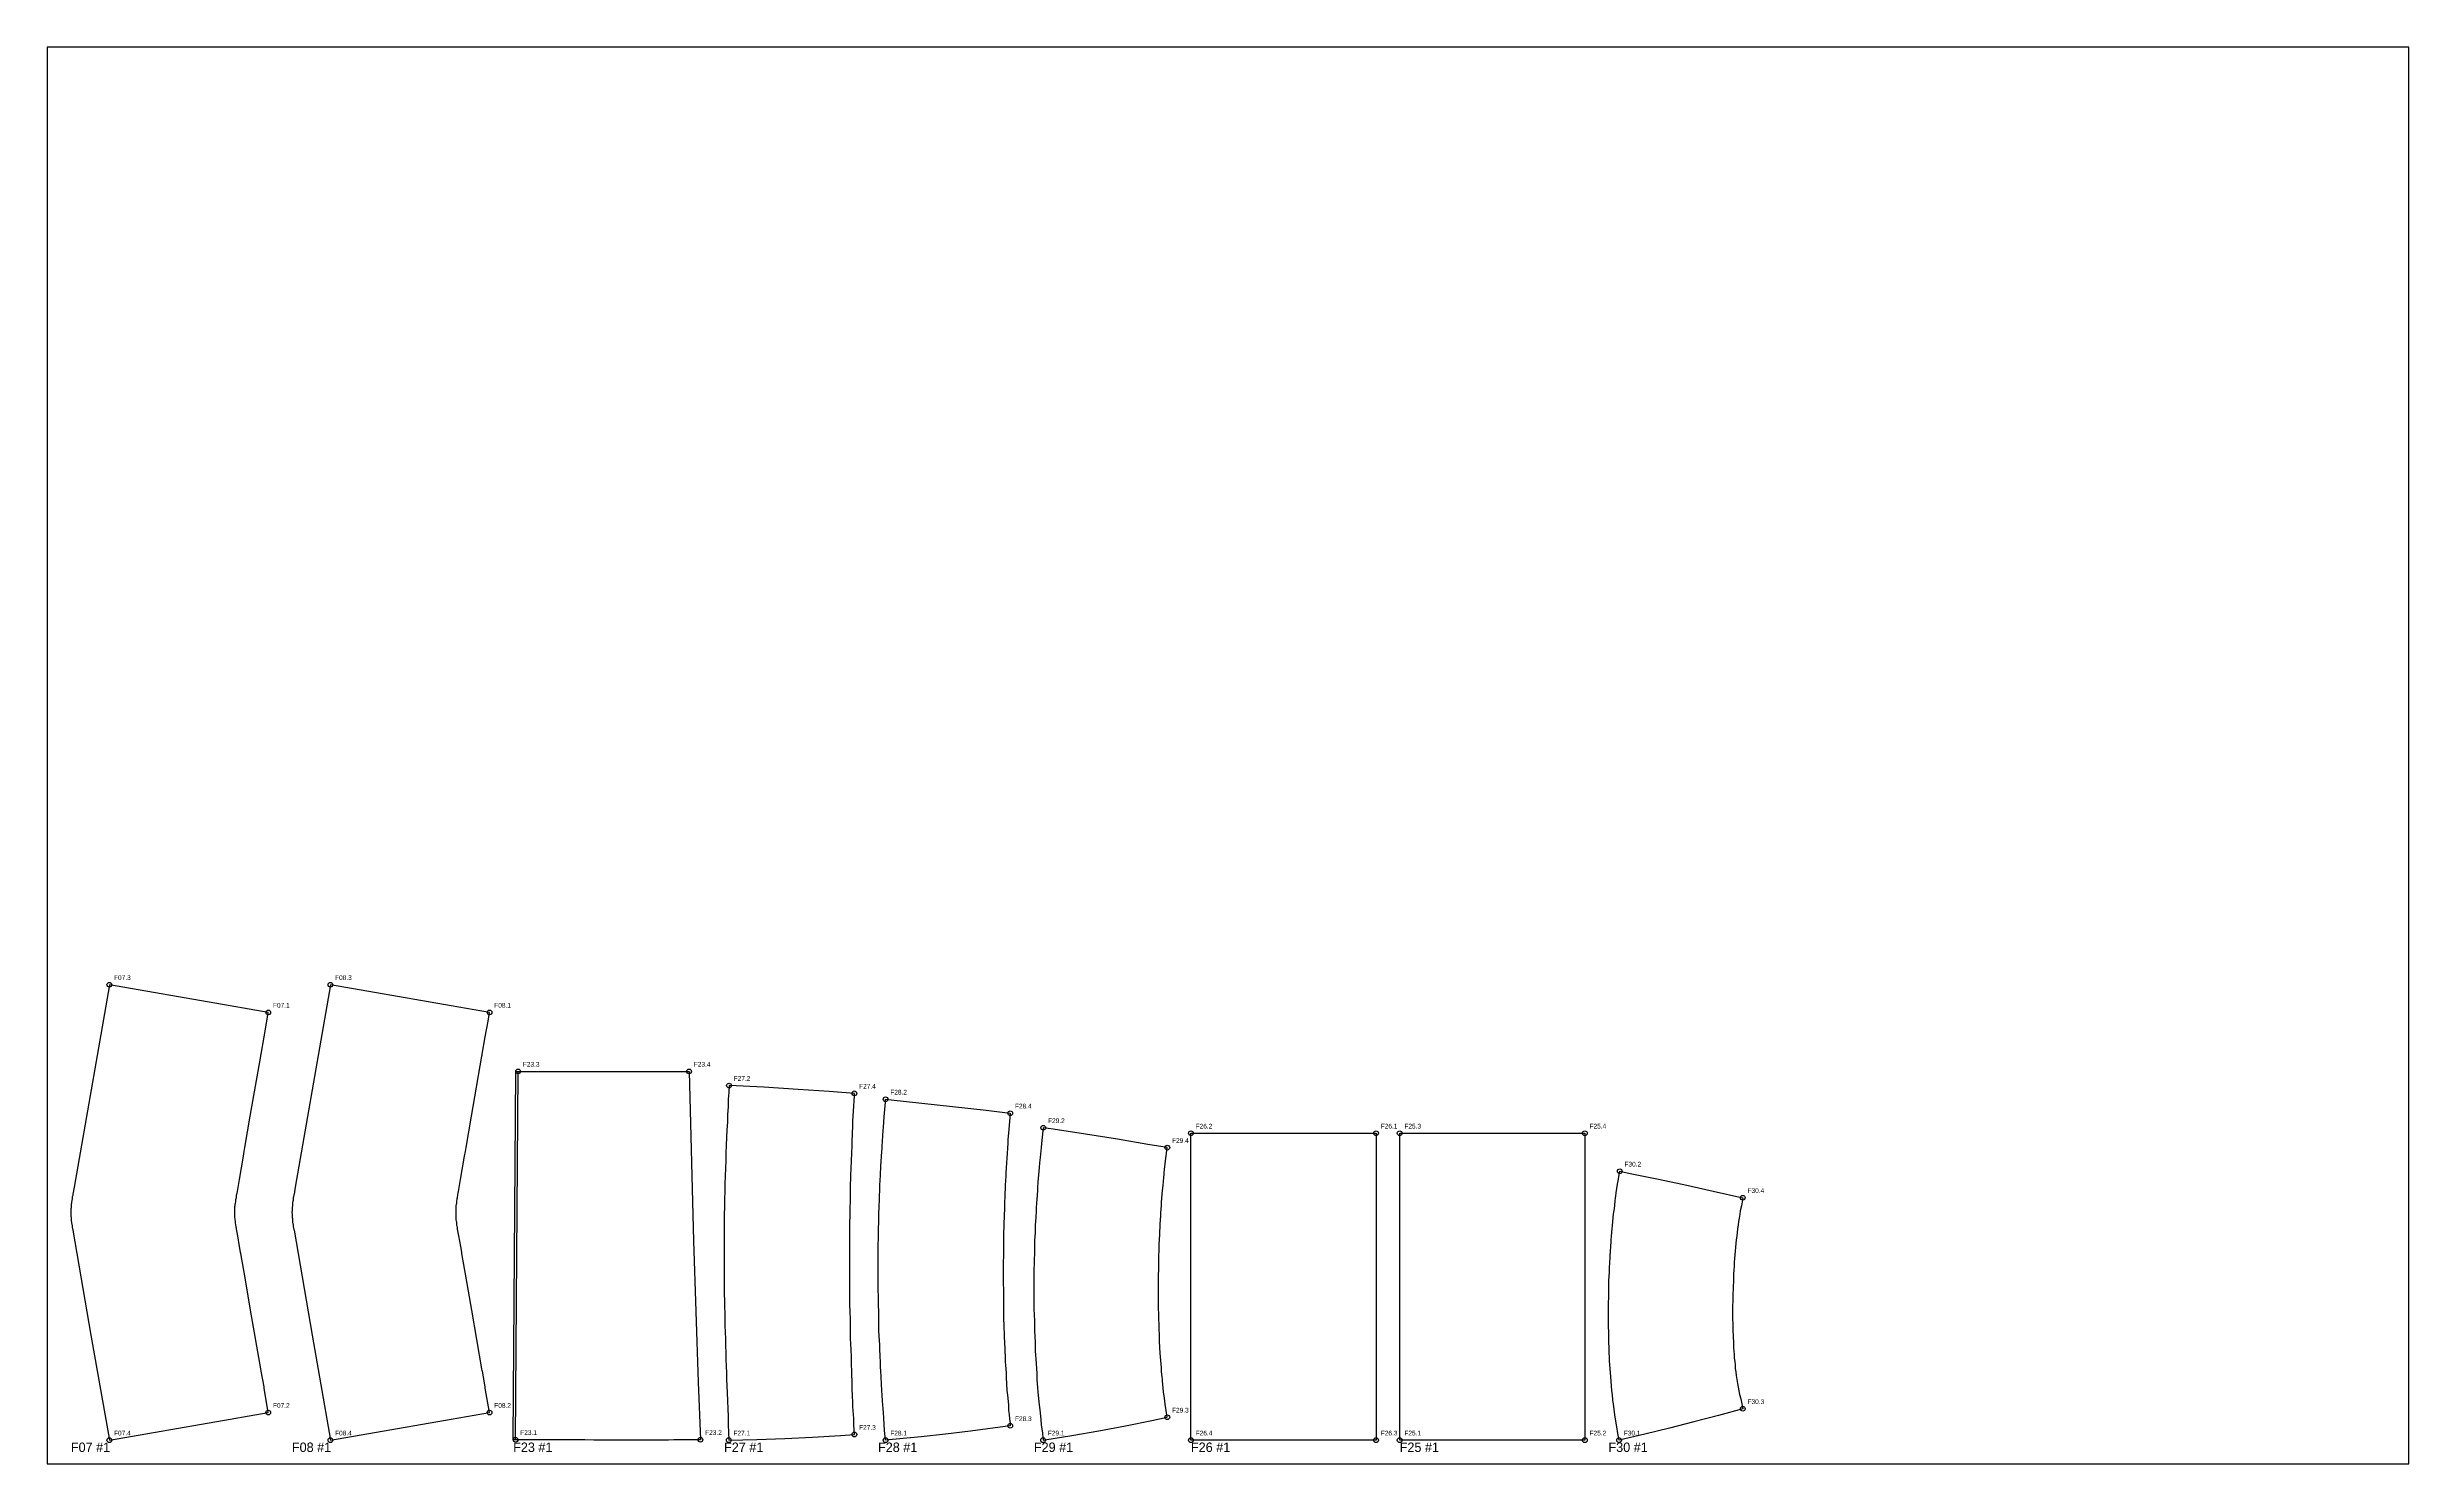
# Model space of a CAD drawing. Header units: millimetres. Extents: x 0 to 1000, y 0 to 600.
import ezdxf

# ---------------------------------------------------------------- set-up
doc = ezdxf.new("R2010")
doc.units = ezdxf.units.MM
for name, color, linetype in [('CUT', 7, 'Continuous'), ('LABEL', 3, 'Continuous'), ('REFERENCE', 3, 'Continuous'), ('SHEET_NONCUT', 8, 'Continuous')]:
    doc.layers.add(name, color=color, linetype=linetype)

msp = doc.modelspace()

# ---------------------------------------------------------------- linework, layer by layer
at = {"layer": 'CUT'}
for points in [[(93, 187.5), (93.6, 191.2), (77.5, 194), (26.3, 202.9), (11.4, 117.2), (10.8, 114.2), (10.8, 113.9), (10.8, 113.6), (10.7, 113.3), (10.6, 113), (10.6, 112.6), (10.5, 112.3), (10.5, 112), (10.4, 111.7), (10.4, 111.3), (10.3, 111), (10.3, 110.7), (10.3, 110.4), (10.2, 110), (10.2, 109.7), (10.1, 109.4), (10.1, 109), (10.1, 108.7), (10.1, 108.4), (10, 108), (10, 107.7), (10, 107.3), (10, 107), (10, 106.6), (10, 106.3), (10, 106), (10, 105.7), (10, 105.4), (10, 105.1), (10, 104.8), (10.1, 104.5), (10.1, 104.2), (10.1, 104), (10.1, 103.7), (10.2, 103.4), (10.2, 103.1), (10.2, 102.8), (10.3, 102.5), (10.3, 102.2), (10.3, 101.9), (10.4, 101.6), (10.4, 101.3), (10.5, 101), (10.5, 100.7), (10.6, 100.4), (10.6, 100.1), (10.7, 99.8), (10.7, 99.5), (10.8, 99.2), (10.8, 98.9), (18.5, 54.5), (26.3, 10), (77.5, 18.9), (93.6, 21.7), (91.9, 32), (91.8, 32.6), (90.6, 39.2), (90.6, 39.4), (90.4, 40.2), (86.1, 65), (83.8, 78.7), (82, 89.1), (81.9, 89.5), (81.9, 89.6), (81.4, 92.1), (80.7, 96.5), (80.6, 97), (80.5, 97.3), (80.2, 99.4), (80.1, 99.8), (80, 100.2), (80, 100.5), (79.9, 101.1), (79.9, 101.2), (79.9, 101.2), (79.7, 102.1), (79.7, 102.4), (79.7, 102.6), (79.6, 103.4), (79.6, 103.4), (79.6, 103.5), (79.6, 103.5), (79.6, 103.6), (79.5, 104.4), (79.5, 104.6), (79.5, 104.8), (79.5, 105), (79.5, 105), (79.5, 105.2), (79.5, 105.2), (79.5, 105.3), (79.4, 105.5), (79.4, 105.8), (79.4, 106), (79.4, 106.1), (79.4, 106.5), (79.4, 106.5), (79.4, 107.5), (79.5, 108.1), (79.5, 108.1), (79.5, 108.2), (79.5, 109.1), (79.6, 109.3), (79.6, 109.9), (79.7, 110.4), (79.8, 110.9), (79.8, 111.4), (79.9, 111.9), (80, 112.3), (80, 112.4), (80.1, 112.8), (80.2, 113.9), (80.3, 114), (80.5, 115.3), (80.8, 117), (81.4, 120.4), (83.1, 130.3), (83.4, 132.2), (83.7, 133.9), (86, 147.2), (90.4, 172.7), (90.5, 173.1), (90.6, 173.5), (91.1, 176.8), (91.3, 177.6), (91.9, 180.9)], [(186.7, 187.5), (187.3, 191.2), (171.1, 194), (119.9, 202.9), (105, 117.2), (104.5, 114.2), (104.4, 113.9), (104.4, 113.6), (104.3, 113.3), (104.3, 113), (104.2, 112.6), (104.2, 112.3), (104.1, 112), (104.1, 111.7), (104, 111.3), (104, 111), (103.9, 110.7), (103.9, 110.4), (103.9, 110), (103.8, 109.7), (103.8, 109.4), (103.8, 109), (103.7, 108.7), (103.7, 108.4), (103.7, 108), (103.7, 107.7), (103.7, 107.3), (103.7, 107), (103.6, 106.6), (103.6, 106.3), (103.7, 106), (103.7, 105.7), (103.7, 105.4), (103.7, 105.1), (103.7, 104.8), (103.7, 104.5), (103.7, 104.2), (103.8, 104), (103.8, 103.7), (103.8, 103.4), (103.8, 103.1), (103.9, 102.8), (103.9, 102.5), (103.9, 102.2), (104, 101.9), (104, 101.6), (104.1, 101.3), (104.1, 101), (104.2, 100.7), (104.2, 100.4), (104.3, 100.1), (104.3, 99.8), (104.4, 99.5), (104.4, 99.2), (104.5, 98.9), (112.2, 54.5), (119.9, 10), (171.1, 18.9), (187.3, 21.7), (185.5, 32), (185.4, 32.6), (184.3, 39.2), (184.2, 39.4), (184.1, 40.2), (179.8, 65), (177.4, 78.7), (175.6, 89.1), (175.5, 89.5), (175.5, 89.6), (175.1, 92.1), (174.3, 96.5), (174.2, 97), (174.2, 97.3), (173.8, 99.4), (173.8, 99.8), (173.7, 100.2), (173.6, 100.5), (173.5, 101.1), (173.5, 101.2), (173.5, 101.2), (173.4, 102.1), (173.4, 102.4), (173.3, 102.6), (173.2, 103.4), (173.2, 103.4), (173.2, 103.5), (173.2, 103.5), (173.2, 103.6), (173.1, 104.4), (173.1, 104.6), (173.1, 104.8), (173.1, 105), (173.1, 105), (173.1, 105.2), (173.1, 105.2), (173.1, 105.3), (173.1, 105.5), (173.1, 105.8), (173.1, 106), (173.1, 106.1), (173.1, 106.5), (173.1, 106.5), (173.1, 107.5), (173.1, 108.1), (173.1, 108.1), (173.1, 108.2), (173.2, 109.1), (173.2, 109.3), (173.3, 109.9), (173.4, 110.4), (173.4, 110.9), (173.5, 111.4), (173.6, 111.9), (173.6, 112.3), (173.6, 112.4), (173.7, 112.8), (173.9, 113.9), (173.9, 114), (174.1, 115.3), (174.4, 117), (175, 120.4), (176.7, 130.3), (177.1, 132.2), (177.4, 133.9), (179.7, 147.2), (184.1, 172.7), (184.2, 173.1), (184.2, 173.5), (184.8, 176.8), (184.9, 177.6), (185.5, 180.9)], [(202, 166.2), (204.7, 166.2), (206.8, 166.2), (209.7, 166.2), (212.9, 166.2), (216.3, 166.1), (219.7, 166.1), (223.2, 166.1), (226.8, 166.1), (230.4, 166.1), (233.9, 166.1), (237.5, 166.1), (241.1, 166.1), (244.7, 166.1), (248.3, 166.1), (251.8, 166.1), (255.2, 166.1), (258.7, 166.1), (262, 166.1), (265, 166.1), (267.7, 166.2), (269.7, 166.2), (271.8, 166.2), (273.7, 94.5), (275.6, 34.5), (276.6, 10.3), (276.6, 10.3), (276.6, 10.2), (276.6, 10.2), (274.4, 10.2), (272.2, 10.1), (270, 10.1), (267.7, 10.1), (265.4, 10.1), (263.1, 10), (260.8, 10), (258.5, 10), (256.1, 10), (253.7, 10), (250.4, 10), (246.7, 10), (242.9, 10), (239.2, 10), (235.3, 10), (231.5, 10), (227.7, 10.1), (224, 10.1), (220.2, 10.1), (216.6, 10.1), (212.9, 10.1), (209.4, 10.2), (206, 10.2), (202.7, 10.2), (200.5, 10.2), (198.3, 10.2), (197.3, 10.2), (198.4, 166.2), (199.4, 166.2)], [(303.4, 159.5), (288.7, 160.2), (288.6, 157.3), (288.4, 154.4), (288.3, 151.2), (288.1, 147.9), (288, 144.7), (287.8, 141.4), (287.7, 138.2), (287.5, 134.9), (287.4, 131.6), (287.3, 128.4), (287.2, 125.1), (287.1, 121.9), (287, 118.6), (286.9, 115.4), (286.8, 112.1), (286.8, 108.8), (286.7, 105.6), (286.7, 102.3), (286.6, 99.1), (286.6, 95.8), (286.6, 92.5), (286.6, 89.3), (286.6, 87), (286.6, 84.8), (286.6, 82.6), (286.6, 80.3), (286.7, 77.6), (286.7, 75), (286.7, 72), (286.8, 69), (286.8, 66.5), (286.9, 64), (286.9, 61.3), (287, 58.6), (287.1, 55.8), (287.2, 52.9), (287.2, 50), (287.3, 47.1), (287.4, 44.2), (287.5, 41.4), (287.6, 38.5), (287.7, 35.8), (287.8, 32.9), (287.9, 30.2), (288, 26.6), (288.2, 23.3), (288.3, 20), (288.4, 16.6), (288.5, 13.3), (288.6, 10), (300.5, 10.3), (312.3, 10.7), (324.1, 11.3), (335.9, 12), (341.8, 12.4), (341.6, 16.5), (341.5, 19.2), (341.2, 24.2), (341.1, 25.7), (341, 29.1), (340.9, 31.4), (340.8, 33.4), (340.7, 39.2), (340.5, 42), (340.5, 43.3), (340.5, 45.6), (340.4, 48.1), (340.3, 51), (340.2, 52.9), (340.1, 56.6), (340.1, 59), (340.1, 61), (340, 64.6), (339.9, 67.1), (339.9, 69.5), (339.9, 69.9), (339.9, 72.1), (339.8, 77.5), (339.8, 78.4), (339.8, 80), (339.8, 80.6), (339.8, 82.5), (339.8, 83.2), (339.8, 83.4), (339.8, 86.4), (339.8, 87.9), (339.8, 88.6), (339.8, 94.6), (339.9, 98.7), (339.9, 101.6), (340, 105.4), (340, 108.7), (340.1, 111), (340.1, 111), (340.1, 111.2), (340.1, 114.6), (340.2, 115.3), (340.2, 118.8), (340.3, 120.1), (340.3, 120.7), (340.3, 122.4), (340.4, 124.9), (340.5, 128.5), (340.8, 134.7), (340.8, 136.1), (340.9, 136.9), (341, 139.3), (341.2, 143.7), (341.2, 145.1), (341.4, 149.4), (341.8, 155.8), (341.8, 156.2), (341.8, 156.9), (331.1, 157.7), (318, 158.6)], [(352.2, 106.2), (352.3, 108.5), (352.3, 108.5), (352.3, 108.7), (352.4, 112.1), (352.4, 112.9), (352.6, 116.3), (352.6, 117.6), (352.6, 118.2), (352.7, 119.9), (352.8, 122.4), (353, 126), (353.4, 132.2), (353.5, 133.6), (353.5, 134.4), (353.7, 136.7), (354, 141.2), (354.1, 142.6), (354.4, 146.9), (354.9, 153.2), (354.9, 153.7), (355, 154.4), (357.3, 154.2), (370.3, 152.8), (383.3, 151.4), (397.6, 149.8), (407.8, 148.5), (407.3, 143.3), (407.1, 140.1), (406.8, 137.3), (406.7, 135.9), (406.6, 133.5), (406.5, 131.6), (406.1, 125.4), (405.9, 123.2), (405.9, 121.9), (405.7, 118), (405.6, 116.8), (405.6, 116.3), (405.5, 114.7), (405.5, 113.3), (405.4, 110.5), (405.3, 107.1), (405.2, 106.2), (405.2, 105.9), (405.2, 104.1), (405.2, 103.7), (405.1, 102.8), (405.1, 100.7), (405, 97.7), (404.9, 90.2), (404.9, 89.2), (404.9, 88.4), (404.8, 85), (404.8, 78.7), (404.8, 78), (404.8, 77.9), (404.8, 77.6), (404.9, 72.5), (404.9, 71.9), (404.9, 66.8), (405, 64.9), (405, 64.5), (405, 62.5), (405.1, 57.6), (405.2, 55.3), (405.2, 53.9), (405.5, 48.7), (405.7, 44.3), (405.7, 43.2), (405.8, 41.7), (406, 38.5), (406.1, 36.5), (406.4, 31), (406.6, 29), (407, 24.9), (407.1, 22.5), (407.3, 20.9), (407.5, 19), (407.7, 17), (407.8, 16.4), (407.8, 16.1), (390.9, 13.8), (380.4, 12.5), (370, 11.4), (359.5, 10.4), (355, 10), (354.6, 14.1), (354.4, 16.8), (354.1, 21.7), (354, 23.3), (353.7, 26.6), (353.6, 29), (353.4, 31), (353.1, 36.7), (353, 39.5), (352.9, 40.8), (352.8, 43.1), (352.7, 45.6), (352.6, 48.5), (352.5, 50.4), (352.3, 54.1), (352.2, 56.5), (352.2, 58.5), (352.1, 62.1), (352.1, 64.6), (352, 67), (352, 67.4), (352, 69.6), (351.9, 75), (351.9, 75.9), (351.8, 77.5), (351.8, 78.1), (351.8, 80), (351.8, 80.7), (351.8, 80.9), (351.8, 83.9), (351.8, 85.4), (351.8, 86.1), (351.9, 92.1), (352, 96.2), (352, 99.1), (352.1, 102.9)], [(417.8, 82.3), (417.8, 78.8), (417.8, 72.5), (417.8, 71.9), (417.8, 71.8), (417.8, 71.5), (417.8, 66.4), (417.8, 65.7), (418, 60.6), (418, 58.7), (418, 58.3), (418.1, 56.3), (418.3, 51.5), (418.4, 49.1), (418.4, 47.8), (418.7, 42.5), (419, 38.2), (419.1, 37), (419.1, 35.6), (419.4, 32.3), (419.5, 30.4), (420.1, 24.9), (420.3, 22.9), (420.7, 18.8), (420.9, 16.4), (421.2, 14.8), (421.4, 12.9), (421.6, 11), (421.7, 10.3), (421.7, 10), (422.5, 10.1), (433.9, 12), (445.3, 14), (456.6, 16.1), (467.8, 18.4), (474.3, 19.7), (473.8, 22.5), (473.4, 25.3), (473.1, 27.8), (472.7, 30.5), (472.3, 35.2), (472.2, 35.9), (472.1, 36.7), (471.9, 39.1), (471.8, 40.7), (471.3, 46.8), (471, 51.8), (471, 53.5), (471, 53.9), (470.8, 57.9), (470.8, 58.7), (470.7, 61.5), (470.7, 63), (470.7, 63.8), (470.6, 65.5), (470.6, 68.2), (470.6, 69.1), (470.6, 70.1), (470.6, 71.9), (470.6, 72.3), (470.6, 72.5), (470.6, 72.5), (470.6, 72.5), (470.6, 77.3), (470.6, 78), (470.6, 78.5), (470.6, 79.6), (470.7, 82.6), (470.7, 83.2), (470.7, 84.1), (470.7, 87.5), (470.8, 90.9), (470.9, 91.5), (470.9, 93.2), (471, 94.7), (471, 95.3), (471.1, 96.9), (471.1, 97.8), (471.4, 103.9), (471.5, 104.6), (471.6, 106), (471.6, 106.3), (471.8, 109.4), (471.9, 110.6), (472, 112.5), (472.3, 115.8), (472.5, 117.9), (472.8, 121.2), (472.9, 122.5), (473, 123.3), (473.1, 124.7), (473.5, 128.3), (473.8, 130.5), (474, 131.6), (474.3, 133.9), (466, 135.3), (453.2, 137.5), (439.6, 139.6), (426, 141.7), (421.8, 142.3), (421.2, 137.1), (420.9, 134), (420.6, 131.1), (420.4, 129.7), (420.2, 127.4), (420, 125.5), (419.5, 119.3), (419.4, 117), (419.3, 115.8), (419, 111.9), (418.9, 110.7), (418.9, 110.2), (418.8, 108.6), (418.7, 107.1), (418.6, 104.3), (418.4, 101), (418.4, 100.1), (418.3, 99.8), (418.3, 98), (418.3, 97.6), (418.2, 96.6), (418.1, 94.5), (418, 91.6), (417.9, 84), (417.8, 83.1)], [(562.7, 10), (560.5, 10), (558.3, 10), (556.1, 10), (553.9, 10), (551.6, 10), (549.3, 10), (547, 10), (544.7, 10), (542.4, 10), (540, 10), (536.8, 10), (533.1, 10), (529.4, 10), (525.6, 10), (521.8, 10), (518.1, 10), (514.3, 10), (510.6, 10), (506.9, 10), (503.2, 10), (499.6, 10), (496.1, 10), (492.7, 10), (489.4, 10), (486.8, 10), (484.3, 10), (484.3, 140), (489, 140), (493, 140), (496.4, 140), (499.4, 140), (503.5, 140), (508.3, 140), (513.2, 140), (518.1, 140), (523, 140), (527.9, 140), (532.7, 140), (537.5, 140), (541.7, 140), (545.4, 140), (548.7, 140), (551.7, 140), (554.3, 140), (556.6, 140), (558.8, 140), (560.8, 140), (562.7, 140)], [(651.1, 10), (648.9, 10), (646.7, 10), (644.5, 10), (642.3, 10), (640, 10), (637.8, 10), (635.4, 10), (633.1, 10), (630.8, 10), (628.4, 10), (625.2, 10), (621.5, 10), (617.8, 10), (614, 10), (610.2, 10), (606.5, 10), (602.7, 10), (599, 10), (595.3, 10), (591.6, 10), (588, 10), (584.5, 10), (581.1, 10), (577.8, 10), (575.2, 10), (572.7, 10), (572.7, 140), (575.3, 140), (578, 140), (582, 140), (586.8, 140), (591.7, 140), (596.6, 140), (601.5, 140), (606.3, 140), (611.2, 140), (615.5, 140), (618.8, 140), (622.1, 140), (625.3, 140), (628.6, 140), (631.5, 140), (633.6, 140), (635.8, 140), (638, 140), (640.2, 140), (642.4, 140), (644.5, 140), (646.7, 140), (648.9, 140), (651.1, 140)], [(718, 112.7), (717.4, 109.2), (716.9, 107.1), (716.7, 105.7), (716.4, 104.1), (716.2, 102.6), (716, 101.1), (715.8, 99.5), (715.6, 98), (715.4, 96.4), (715.2, 94.9), (715.1, 93.3), (714.9, 91.7), (714.8, 90.1), (714.6, 88.5), (714.5, 86.9), (714.4, 85.3), (714.3, 83.7), (714.2, 82), (714.1, 80.4), (714, 78.8), (714, 77.1), (713.9, 75.4), (713.9, 73.8), (713.8, 72.1), (713.8, 70.5), (713.8, 68.8), (713.7, 67.1), (713.7, 64.8), (713.7, 62.5), (713.7, 61.1), (713.8, 59.4), (713.8, 57.8), (713.8, 56.1), (713.9, 54.5), (713.9, 53.2), (714, 51.9), (714.1, 50.5), (714.1, 49.1), (714.2, 47.7), (714.3, 46.3), (714.4, 44.8), (714.6, 43.3), (714.7, 41.9), (714.8, 40.4), (715, 39), (715.2, 37.4), (715.5, 35.7), (715.7, 34), (716, 32.5), (716.3, 30.9), (716.6, 29.4), (717.1, 27.5), (718, 23.3), (707.7, 20.5), (697.3, 17.7), (686.9, 15.1), (676.5, 12.5), (665.6, 10), (665.1, 12.8), (664.6, 15.6), (664.2, 18), (663.8, 20.7), (663.2, 25.4), (663.1, 26.1), (663, 26.9), (662.8, 29.3), (662.6, 30.9), (662.1, 37), (661.7, 41.9), (661.6, 43.6), (661.6, 44.1), (661.4, 48), (661.4, 48.9), (661.3, 51.7), (661.2, 53.2), (661.2, 53.9), (661.2, 55.6), (661.1, 58.3), (661.1, 59.3), (661.1, 60.3), (661.1, 62), (661.1, 62.4), (661.1, 62.6), (661.1, 62.7), (661.1, 62.7), (661.1, 67.5), (661.1, 68.2), (661.1, 68.7), (661.2, 69.8), (661.2, 72.7), (661.2, 73.4), (661.2, 74.3), (661.3, 77.7), (661.5, 81.1), (661.5, 81.7), (661.6, 83.4), (661.7, 84.8), (661.7, 85.5), (661.8, 87), (661.8, 88), (662.3, 94.1), (662.3, 94.8), (662.4, 96.2), (662.4, 96.4), (662.7, 99.6), (662.8, 100.8), (663, 102.6), (663.3, 105.9), (663.6, 108), (664, 111.3), (664.1, 112.6), (664.2, 113.4), (664.4, 114.8), (665, 118.4), (665.3, 120.5), (665.5, 121.7), (665.9, 123.9), (670.3, 123), (681.6, 120.7), (693, 118.3), (705.5, 115.5)]]:
    msp.add_lwpolyline(points, close=True, dxfattribs=at)
at = {"layer": 'REFERENCE'}
msp.add_lwpolyline([(199.4, 166.2), (202, 166.2), (204.7, 166.2), (206.8, 166.2), (209.7, 166.2), (212.9, 166.2), (216.3, 166.1), (219.7, 166.1), (223.2, 166.1), (226.8, 166.1), (230.4, 166.1), (233.9, 166.1), (237.5, 166.1), (241.1, 166.1), (244.7, 166.1), (248.3, 166.1), (251.8, 166.1), (255.2, 166.1), (258.7, 166.1), (262, 166.1), (265, 166.1), (267.7, 166.2), (269.7, 166.2), (271.8, 166.2), (273.7, 94.5), (275.6, 34.5), (276.6, 10.3), (276.6, 10.3), (276.6, 10.2), (276.6, 10.2), (274.4, 10.2), (272.2, 10.1), (270, 10.1), (267.7, 10.1), (265.4, 10.1), (263.1, 10), (260.8, 10), (258.5, 10), (256.1, 10), (253.7, 10), (250.4, 10), (246.7, 10), (242.9, 10), (239.2, 10), (235.3, 10), (231.5, 10), (227.7, 10.1), (224, 10.1), (220.2, 10.1), (216.6, 10.1), (212.9, 10.1), (209.4, 10.2), (206, 10.2), (202.7, 10.2), (200.5, 10.2), (198.3, 10.2)], close=True, dxfattribs=at)
for centre in [(26.3, 202.9), (119.9, 202.9), (93.6, 191.2), (187.3, 191.2), (199.4, 166.2), (271.8, 166.2), (288.7, 160.2), (341.8, 156.9), (355, 154.4), (407.8, 148.5), (421.8, 142.3), (484.3, 140), (562.7, 140), (572.7, 140), (651.1, 140), (474.3, 133.9), (665.9, 123.9), (718, 112.7), (93.6, 21.7), (187.3, 21.7), (474.3, 19.7), (718, 23.3), (26.3, 10), (119.9, 10), (198.3, 10.2), (276.6, 10.2), (288.6, 10), (341.8, 12.4), (355, 10), (407.8, 16.1), (421.7, 10), (484.3, 10), (562.7, 10), (572.7, 10), (651.1, 10), (665.6, 10)]:
    msp.add_circle(centre, 1, dxfattribs=at)
at = {"layer": 'SHEET_NONCUT'}
msp.add_lwpolyline([(0, 0), (1000, 0), (1000, 600), (0, 600)], close=True, dxfattribs=at)

# ---------------------------------------------------------------- texts
at = {"layer": 'LABEL'}
for s, p in [('F07 #1', (10, 5)), ('F08 #1', (103.6, 5)), ('F23 #1', (197.3, 5)), ('F27 #1', (286.6, 5)), ('F28 #1', (351.8, 5)), ('F29 #1', (417.8, 5)), ('F26 #1', (484.3, 5)), ('F25 #1', (572.7, 5)), ('F30 #1', (661.1, 5))]:
    msp.add_text(s, height=4, dxfattribs=at).set_placement(p)
at = {"layer": 'REFERENCE'}
for s, p in [('F07.3', (28.3, 204.9)), ('F08.3', (121.9, 204.9)), ('F07.1', (95.6, 193.2)), ('F08.1', (189.3, 193.2)), ('F23.3', (201.4, 168.2)), ('F23.4', (273.8, 168.2)), ('F27.2', (290.7, 162.2)), ('F27.4', (343.8, 158.9)), ('F28.2', (357, 156.4)), ('F28.4', (409.8, 150.5)), ('F29.2', (423.8, 144.3)), ('F26.2', (486.3, 142)), ('F26.1', (564.7, 142)), ('F25.3', (574.7, 142)), ('F25.4', (653.1, 142)), ('F29.4', (476.3, 135.9)), ('F30.2', (667.9, 125.9)), ('F30.4', (720, 114.7)), ('F07.2', (95.6, 23.7)), ('F08.2', (189.3, 23.7)), ('F28.3', (409.8, 18.1)), ('F29.3', (476.3, 21.7)), ('F30.3', (720, 25.3)), ('F07.4', (28.3, 12)), ('F08.4', (121.9, 12)), ('F23.1', (200.3, 12.2)), ('F23.2', (278.6, 12.2)), ('F27.1', (290.6, 12)), ('F27.3', (343.8, 14.4)), ('F28.1', (357, 12)), ('F29.1', (423.7, 12)), ('F26.4', (486.3, 12)), ('F26.3', (564.7, 12)), ('F25.1', (574.7, 12)), ('F25.2', (653.1, 12)), ('F30.1', (667.6, 12))]:
    msp.add_text(s, height=2, dxfattribs=at).set_placement(p)

doc.saveas('drawing.dxf')
